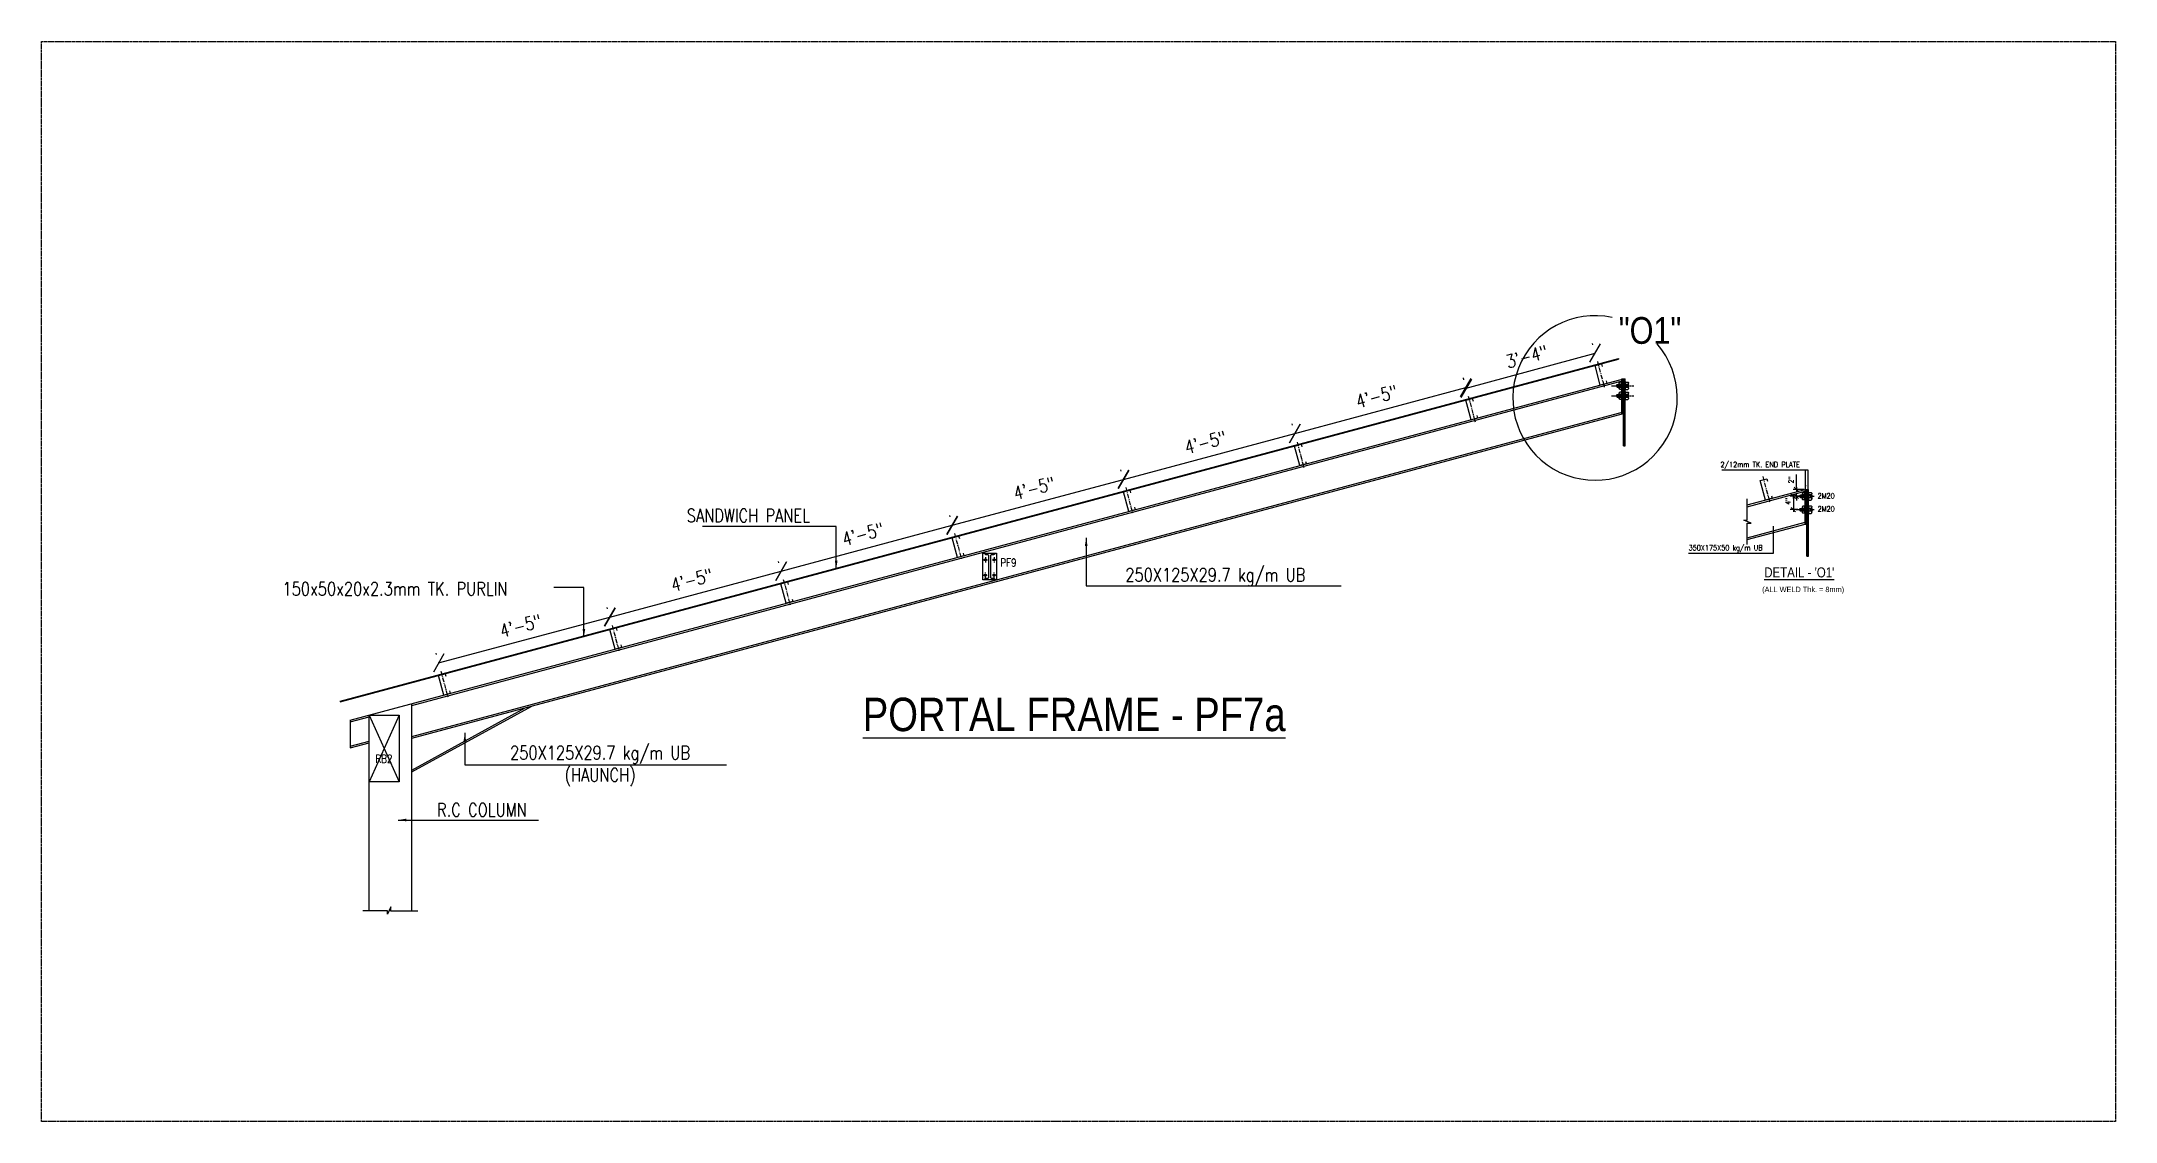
# Model space of a CAD drawing. Extents: x -95606 to 113309, y -42160 to -940.
# Drawn here: x 101499 to 102120, y -24447 to -24123 of the extents above; entities that cross this region are included whole.
import ezdxf

# ---------------------------------------------------------------- set-up
doc = ezdxf.new("R2010")
doc.units = 0
doc.header["$LTSCALE"] = 0.02
doc.header["$MEASUREMENT"] = 0
doc.header["$PDMODE"] = 3
doc.header["$PDSIZE"] = -2
for name, pattern in [('CENTER', [50.8, 31.75, -6.35, 6.35, -6.35]), ('CENTERX2', [101.6, 63.5, -12.7, 12.7, -12.7]), ('DASHEDX2', [1.5, 1, -0.5])]:
    doc.linetypes.add(name, pattern=pattern)
doc.layers.get('0').update_dxf_attribs({"linetype": 'CONTINUOUS'})
doc.layers.get('DEFPOINTS').update_dxf_attribs({"linetype": 'CONTINUOUS'})
for name, color, linetype in [('A-5T', 4, 'CONTINUOUS'), ('A-DIM', 1, 'CONTINUOUS'), ('A-GRID', 7, 'CENTERX2'), ('A-OL', 2, 'CONTINUOUS'), ('A-P FRAME', 4, 'CONTINUOUS'), ('dimentions', 8, 'CONTINUOUS'), ('EXLINE', 33, 'CONTINUOUS'), ('GUSSET', 1, 'CONTINUOUS'), ('OL', 2, 'CONTINUOUS'), ('S-DIM', 7, 'CONTINUOUS'), ('S-TXT', 2, 'CONTINUOUS'), ('ST', 131, 'CONTINUOUS')]:
    doc.layers.add(name, color=color, linetype=linetype)
doc.styles.add('ROMANS', font='romans.shx', dxfattribs={"width": 0.8})
doc.styles.get("Standard").update_dxf_attribs({"font": 'ISOCP'})
doc.styles.add('style9', font='romans.shx', dxfattribs={"width": 0.8, "height": 4})
doc.styles.add('T25-500', font='romans.shx', dxfattribs={"height": 125})
doc.dimstyles.new('DA16', dxfattribs={"dimscale": 16, "dimtxt": 0.1, "dimasz": 0.09375, "dimexe": 0, "dimexo": 0, "dimgap": 0.03125, "dimtad": 1, "dimdec": 0, "dimzin": 7, "dimdsep": 46, "dimlunit": 4, "dimtxsty": 'ROMANS', "dimcen": 0.09375, "dimclrd": 1, "dimclre": 1, "dimclrt": 2, "dimadec": 0, "dimazin": 0, "dimtfac": 0.03125, "dimtdec": 4, "dimtofl": 0, "dimtmove": 0, "dimatfit": 3, "dimfxl": 1, "dimfrac": 2, "dimtolj": 1, "dimtzin": 0, "dimarcsym": 0})
doc.dimstyles.new('TEXT-14', dxfattribs={"dimtxt": 4, "dimasz": 4.5, "dimexe": 3, "dimexo": 6, "dimgap": 2, "dimtad": 1, "dimdec": 0, "dimrnd": 0.5, "dimzin": 1, "dimdsep": 46, "dimlunit": 4, "dimtxsty": 'style9', "dimblk": 'OBLIQUE', "dimcen": 72.09, "dimclrd": 1, "dimclre": 1, "dimclrt": 2, "dimadec": 0, "dimazin": 0, "dimtfac": 1, "dimtdec": 0, "dimtofl": 0, "dimtmove": 0, "dimatfit": 3, "dimfxl": 1, "dimfrac": 2, "dimtolj": 1, "dimtzin": 0, "dimlwd": -1, "dimarcsym": 0})
doc.dimstyles.new('TK16', dxfattribs={"dimscale": 16, "dimtxt": 0.09375, "dimasz": 0.04, "dimexe": 0.0625, "dimexo": 0.015625, "dimgap": 0.046875, "dimtad": 1, "dimdec": 1, "dimzin": 11, "dimdsep": 46, "dimlunit": 4, "dimtxsty": 'ROMANS', "dimblk1": 'TK1', "dimblk2": 'TK1', "dimsah": 1, "dimcen": 0.09375, "dimclrd": 1, "dimclre": 1, "dimclrt": 2, "dimadec": 0, "dimazin": 0, "dimtfac": 1, "dimtofl": 0, "dimtmove": 0, "dimatfit": 3, "dimldrblk": 'TK1', "dimfxl": 1, "dimfrac": 2, "dimtolj": 1, "dimtzin": 9, "dimarcsym": 0})

msp = doc.modelspace()

# ---------------------------------------------------------------- texts
at = {"layer": 'A-5T'}
for s, insert, char_height, attachment_point in [('{\\fSwis721 Cn BT|b0|i0|c0|p34;\\C4;(ALL WELD Thk. = 8mm)}', (102014.432, -24286.415), 1.6, 1), ("{\\fSwis721 Cn BT|b0|i0|c0|p34;\\L\\C4;\\P\\pi-9.8065;\\H1.5x;DETAIL - 'O1'}", (102024.871, -24277.282), 2, 1), ('{\\fSwis721 Cn BT|b0|i0|c0|p34;\\L\\C4;PORTAL FRAME - PF7a}', (101808.402, -24319.646), 10, 2)]:
    msp.add_mtext(s, dxfattribs=dict(at, insert=insert, char_height=char_height, attachment_point=attachment_point))
at = {"layer": 'A-DIM', "color": 4, "ltscale": 2, "insert": (101971.494, -24213.787), "char_height": 8, "attachment_point": 7, "style": 'T25-500'}
msp.add_mtext('{\\fSwis721 Cn BT|b0|i0|c0|p34;"O1"}', dxfattribs=at)
at = {"layer": 'dimentions', "color": 2, "char_height": 4, "attachment_point": 5, "style": 'style9'}
for s, insert, width in [('SANDWICH PANEL ', (101710.825, -24265.092), 2568.13945), ('150x50x20x2.3mm TK. PURLIN', (101604.982, -24287.018), 2568.13945), ('R.C COLUMN', (101631.008, -24353.22), 104.19387)]:
    msp.add_mtext(s, dxfattribs=dict(at, insert=insert, width=width))
for s, insert in [('250X125X29.7 kg/m UB', (101850.67, -24283.524)), ('250X125X29.7 kg/m UB\\P(HAUNCH)', (101666.421, -24340.091))]:
    msp.add_mtext_dynamic_manual_height_columns(s, width=2568.13945, gutter_width=12.5, heights=[0], dxfattribs=dict(at, insert=insert))
at = {"layer": 'S-DIM', "color": 2, "char_height": 1.6, "attachment_point": 4, "style": 'ROMANS'}
for s, insert in [('2/12mm TK. END PLATE', (102001.963, -24250.091)), ('2M20', (102031.058, -24259.196)), ('2M20', (102031.058, -24263.098))]:
    msp.add_mtext(s, dxfattribs=dict(at, insert=insert))
at = {"layer": 'S-DIM', "color": 2, "insert": (101992.418, -24274.992), "char_height": 1.6, "attachment_point": 4, "style": 'ROMANS'}
msp.add_mtext_dynamic_manual_height_columns('350X175X50 kg/m UB', width=2568.13945, gutter_width=12.5, heights=[0], dxfattribs=at)
at = {"layer": 'S-DIM', "color": 2, "char_height": 2.4, "width": 2568.13945, "attachment_point": 4, "style": 'ROMANS'}
for s, insert in [('PF9', (101786.292, -24279.199)), ('RB2', (101599.127, -24337.924))]:
    msp.add_mtext(s, dxfattribs=dict(at, insert=insert))

# ---------------------------------------------------------------- blocks, each defined once
blk = doc.blocks.new('A$C6334769A')
at = {"layer": 'GUSSET'}
h = blk.add_hatch(dxfattribs=at)
h.set_pattern_fill('LINE', color=8, scale=33, angle=-90, style=0)
h.set_pattern_definition([(90, (48431.668, -199664.318), (4.125, 2e-16), [])])
edge = h.paths.add_edge_path()
edge.add_line((13, 8), (26, 8))
edge.add_ellipse((26, 2), major_axis=(4.24, -4.24), ratio=1, start_angle=45, end_angle=135, ccw=False)
edge.add_line((32, 2), (32, 0))
edge.add_line((32, 0), (32, -2))
edge.add_ellipse((26, -2), major_axis=(4.24, 4.24), ratio=1, start_angle=225, end_angle=315, ccw=False)
edge.add_line((26, -8), (19, -8))
edge.add_line((19, -8), (13, -8))
edge.add_ellipse((13, -2), major_axis=(4.24, -4.24), ratio=1, start_angle=315, end_angle=405)
edge.add_line((19, -2), (19, 0))
edge.add_line((19, 0), (19, 2))
edge.add_ellipse((13, 2), major_axis=(4.24, -4.24), ratio=1, start_angle=45, end_angle=135)
at = {"layer": 'A-OL', "color": 1}
for p, q in [((2, 23), (0, 23)), ((0, 23), (0, -24)), ((2, -24), (2, 23)), ((2, -24), (0, -24))]:
    blk.add_line(p, q, dxfattribs=at)
at = {"layer": 'OL', "linetype": 'DASHEDX2'}
for p, q in [((0, 8), (-16, 8)), ((0, -8), (-16, -8))]:
    blk.add_line(p, q, dxfattribs=at)
at = {"layer": 'OL'}
blk.add_line((24, -8), (2, -8), dxfattribs=at)
for points in [[(2, 22), (11, 22, -0.414214), (17, 16), (17, 18)], [(2, 8), (11, 8, 0.414214), (17, 14), (17, 18)], [(19, 0), (19, 2, 0.414214), (13, 8), (6, 8)], [(32, 0), (32, 2, 0.414214), (26, 8), (11, 8)], [(19, 0), (19, -2, -0.414214), (13, -8), (11, -8)], [(32, 0), (32, -2, -0.414214), (26, -8), (11, -8)], [(2, -8), (11, -8, -0.414214), (17, -14), (17, -13)], [(2, -22), (11, -22, 0.414214), (17, -16), (17, -13)]]:
    blk.add_lwpolyline(points, format="xyb", dxfattribs=at)
blk.add_lwpolyline([(21, -8), (20, -8), (2, -8)], dxfattribs=at)
blk = doc.blocks.new('A$C439C4E2A')
at = {"layer": 'A-OL', "color": 1}
for p, q in [((-2, 26), (0, 26)), ((-2, -27), (-2, 26)), ((0, 26), (0, -27)), ((-2, -27), (0, -27))]:
    blk.add_line(p, q, dxfattribs=at)
at = {"layer": 'OL', "linetype": 'DASHEDX2'}
for p, q in [((0, 8), (16, 8)), ((0, -8), (16, -8))]:
    blk.add_line(p, q, dxfattribs=at)
at = {"layer": 'OL'}
for points in [[(-23, 0), (-23, 2, -0.414214), (-17, 8), (-6, 8)], [(-23, 0), (-23, -2, 0.414214), (-17, -8), (-10, -8)], [(-2, 23), (-15, 23, 0.414214), (-21, 17), (-21, 16)], [(-2, 8), (-15, 8, -0.414214), (-21, 14), (-21, 16)], [(-2, -8), (-15, -8, 0.414214), (-21, -14), (-21, -16)], [(-2, -23), (-15, -23, -0.414214), (-21, -17), (-21, -16)]]:
    blk.add_lwpolyline(points, format="xyb", dxfattribs=at)
blk = doc.blocks.new('_Oblique')
at = {"color": 0, "linetype": 'ByBlock', "lineweight": -2}
blk.add_line((-0.5, -0.5), (0.5, 0.5), dxfattribs=at)
blk = doc.blocks.new('*D316')
at = {"layer": 'DEFPOINTS', "color": 0, "lineweight": -2, "transparency": 16777216}
for p in [(101964.4, -24216.45), (101965.3, -24219.74), (101926.67, -24230.28)]:
    blk.add_point(p, dxfattribs=at)
at = {"layer": 'dimentions', "color": 1, "transparency": 16777216}
blk.add_line((101925.77, -24226.99), (101964.4, -24216.45), dxfattribs=at)
at = {"layer": 'dimentions', "color": 1, "lineweight": -2, "transparency": 16777216}
for p, q in [((101963.72, -24213.95), (101963.61, -24213.55)), ((101925.09, -24224.5), (101924.98, -24224.1))]:
    blk.add_line(p, q, dxfattribs=at)
at = {"layer": 'dimentions', "color": 1, "transparency": 16777216, "xscale": 4.5, "yscale": 4.5, "zscale": 4.5}
for p, rotation in [((101964.4, -24216.45), 15.27038044098945), ((101925.77, -24226.99), 195.2703804409894)]:
    blk.add_blockref('_Oblique', p, dxfattribs=dict(at, rotation=rotation))
at = {"layer": 'dimentions', "color": 2, "transparency": 16777216, "insert": (101943.93, -24217.49), "char_height": 4, "attachment_point": 5, "rotation": 15.27038, "style": 'style9'}
blk.add_mtext('\\A1;3\'-4"', dxfattribs=at)
blk = doc.blocks.new('*D317')
at = {"layer": 'DEFPOINTS', "color": 0, "lineweight": -2, "transparency": 16777216}
for p in [(101669.35, -24295.49), (101670.24, -24298.8), (101618.96, -24312.54)]:
    blk.add_point(p, dxfattribs=at)
at = {"layer": 'dimentions', "color": 1, "lineweight": -2, "transparency": 16777216}
for p, q in [((101668.68, -24293), (101668.57, -24292.59)), ((101617.41, -24306.74), (101617.3, -24306.33))]:
    blk.add_line(p, q, dxfattribs=at)
at = {"layer": 'dimentions', "color": 1, "transparency": 16777216}
blk.add_line((101618.07, -24309.23), (101669.35, -24295.49), dxfattribs=at)
at = {"layer": 'dimentions', "color": 1, "transparency": 16777216, "xscale": 4.5, "yscale": 4.5, "zscale": 4.5}
for p, rotation in [((101669.35, -24295.49), 15.00000000018121), ((101618.07, -24309.23), 195.0000000001812)]:
    blk.add_blockref('_Oblique', p, dxfattribs=dict(at, rotation=rotation))
at = {"layer": 'dimentions', "color": 2, "transparency": 16777216, "insert": (101642.58, -24298.13), "char_height": 4, "attachment_point": 5, "rotation": 15, "style": 'style9'}
blk.add_mtext('\\A1;4\'-5"', dxfattribs=at)
blk = doc.blocks.new('*D318')
at = {"layer": 'DEFPOINTS', "color": 0, "lineweight": -2, "transparency": 16777216}
for p in [(101720.63, -24281.75), (101721.51, -24285.06), (101670.24, -24298.8)]:
    blk.add_point(p, dxfattribs=at)
at = {"layer": 'dimentions', "color": 1, "lineweight": -2, "transparency": 16777216}
for p, q in [((101719.96, -24279.26), (101719.85, -24278.85)), ((101668.68, -24293), (101668.57, -24292.59))]:
    blk.add_line(p, q, dxfattribs=at)
at = {"layer": 'dimentions', "color": 1, "transparency": 16777216}
blk.add_line((101669.35, -24295.49), (101720.63, -24281.75), dxfattribs=at)
at = {"layer": 'dimentions', "color": 1, "transparency": 16777216, "xscale": 4.5, "yscale": 4.5, "zscale": 4.5}
for p, rotation in [((101720.63, -24281.75), 15.00000000018121), ((101669.35, -24295.49), 195.0000000001812)]:
    blk.add_blockref('_Oblique', p, dxfattribs=dict(at, rotation=rotation))
at = {"layer": 'dimentions', "color": 2, "transparency": 16777216, "insert": (101693.85, -24284.39), "char_height": 4, "attachment_point": 5, "rotation": 15, "style": 'style9'}
blk.add_mtext('\\A1;4\'-5"', dxfattribs=at)
blk = doc.blocks.new('*D319')
at = {"layer": 'DEFPOINTS', "color": 0, "lineweight": -2, "transparency": 16777216}
for p in [(101771.9, -24268.01), (101772.79, -24271.32), (101721.51, -24285.06)]:
    blk.add_point(p, dxfattribs=at)
at = {"layer": 'dimentions', "color": 1, "transparency": 16777216}
blk.add_line((101720.63, -24281.75), (101771.9, -24268.01), dxfattribs=at)
at = {"layer": 'dimentions', "color": 1, "lineweight": -2, "transparency": 16777216}
for p, q in [((101771.24, -24265.52), (101771.13, -24265.11)), ((101719.96, -24279.26), (101719.85, -24278.85))]:
    blk.add_line(p, q, dxfattribs=at)
at = {"layer": 'dimentions', "color": 1, "transparency": 16777216, "xscale": 4.5, "yscale": 4.5, "zscale": 4.5}
for p, rotation in [((101771.9, -24268.01), 15.00000000018121), ((101720.63, -24281.75), 195.0000000001812)]:
    blk.add_blockref('_Oblique', p, dxfattribs=dict(at, rotation=rotation))
at = {"layer": 'dimentions', "color": 2, "transparency": 16777216, "insert": (101745.13, -24270.65), "char_height": 4, "attachment_point": 5, "rotation": 15, "style": 'style9'}
blk.add_mtext('\\A1;4\'-5"', dxfattribs=at)
blk = doc.blocks.new('*D320')
at = {"layer": 'DEFPOINTS', "color": 0, "lineweight": -2, "transparency": 16777216}
for p in [(101823.18, -24254.27), (101824.06, -24257.58), (101772.79, -24271.32)]:
    blk.add_point(p, dxfattribs=at)
at = {"layer": 'dimentions', "color": 1, "transparency": 16777216}
blk.add_line((101771.9, -24268.01), (101823.18, -24254.27), dxfattribs=at)
at = {"layer": 'dimentions', "color": 1, "lineweight": -2, "transparency": 16777216}
for p, q in [((101822.51, -24251.79), (101822.4, -24251.37)), ((101771.24, -24265.52), (101771.13, -24265.11))]:
    blk.add_line(p, q, dxfattribs=at)
at = {"layer": 'dimentions', "color": 1, "transparency": 16777216, "xscale": 4.5, "yscale": 4.5, "zscale": 4.5}
for p, rotation in [((101823.18, -24254.27), 15.00000000017714), ((101771.9, -24268.01), 195.0000000001771)]:
    blk.add_blockref('_Oblique', p, dxfattribs=dict(at, rotation=rotation))
at = {"layer": 'dimentions', "color": 2, "transparency": 16777216, "insert": (101796.41, -24256.91), "char_height": 4, "attachment_point": 5, "rotation": 15, "style": 'style9'}
blk.add_mtext('\\A1;4\'-5"', dxfattribs=at)
blk = doc.blocks.new('*D321')
at = {"layer": 'DEFPOINTS', "color": 0, "lineweight": -2, "transparency": 16777216}
for p in [(101874.45, -24240.53), (101875.34, -24243.84), (101824.06, -24257.58)]:
    blk.add_point(p, dxfattribs=at)
at = {"layer": 'dimentions', "color": 1, "transparency": 16777216}
blk.add_line((101823.18, -24254.27), (101874.45, -24240.53), dxfattribs=at)
at = {"layer": 'dimentions', "color": 1, "lineweight": -2, "transparency": 16777216}
for p, q in [((101873.79, -24238.05), (101873.68, -24237.63)), ((101822.51, -24251.79), (101822.4, -24251.37))]:
    blk.add_line(p, q, dxfattribs=at)
at = {"layer": 'dimentions', "color": 1, "transparency": 16777216, "xscale": 4.5, "yscale": 4.5, "zscale": 4.5}
for p, rotation in [((101874.45, -24240.53), 15.00000000017714), ((101823.18, -24254.27), 195.0000000001771)]:
    blk.add_blockref('_Oblique', p, dxfattribs=dict(at, rotation=rotation))
at = {"layer": 'dimentions', "color": 2, "transparency": 16777216, "insert": (101847.68, -24243.17), "char_height": 4, "attachment_point": 5, "rotation": 15, "style": 'style9'}
blk.add_mtext('\\A1;4\'-5"', dxfattribs=at)
blk = doc.blocks.new('*D322')
at = {"layer": 'DEFPOINTS', "color": 0, "lineweight": -2, "transparency": 16777216}
for p in [(101925.73, -24226.79), (101926.62, -24230.1), (101875.34, -24243.84)]:
    blk.add_point(p, dxfattribs=at)
at = {"layer": 'dimentions', "color": 1, "lineweight": -2, "transparency": 16777216}
for p, q in [((101925.06, -24224.31), (101924.95, -24223.89)), ((101873.79, -24238.05), (101873.68, -24237.63))]:
    blk.add_line(p, q, dxfattribs=at)
at = {"layer": 'dimentions', "color": 1, "transparency": 16777216}
blk.add_line((101874.45, -24240.53), (101925.73, -24226.79), dxfattribs=at)
at = {"layer": 'dimentions', "color": 1, "transparency": 16777216, "xscale": 4.5, "yscale": 4.5, "zscale": 4.5}
for p, rotation in [((101925.73, -24226.79), 15.00000000018121), ((101874.45, -24240.53), 195.0000000001812)]:
    blk.add_blockref('_Oblique', p, dxfattribs=dict(at, rotation=rotation))
at = {"layer": 'dimentions', "color": 2, "transparency": 16777216, "insert": (101898.96, -24229.43), "char_height": 4, "attachment_point": 5, "rotation": 15, "style": 'style9'}
blk.add_mtext('\\A1;4\'-5"', dxfattribs=at)
blk = doc.blocks.new('TK1')
at = {"color": 4, "linetype": 'Continuous'}
blk.add_line((-1, -1), (1, 1), dxfattribs=at)
at = {"color": 1, "linetype": 'ByBlock'}
blk.add_line((-1, 0), (1, 0), dxfattribs=at)
blk = doc.blocks.new('*D466')
at = {"layer": 'DEFPOINTS', "color": 0, "lineweight": -2, "transparency": 16777216}
for p in [(102024.71, -24259.34), (102027.31, -24257.28), (102027.31, -24259.34)]:
    blk.add_point(p, dxfattribs=at)
at = {"layer": 'ST', "color": 1, "lineweight": -2, "transparency": 16777216}
for p, q in [((102024.71, -24256.64), (102024.71, -24252.84)), ((102027.06, -24257.28), (102023.71, -24257.28)), ((102027.06, -24259.34), (102023.71, -24259.34)), ((102024.71, -24259.98), (102024.71, -24260.62))]:
    blk.add_line(p, q, dxfattribs=at)
at = {"layer": 'ST', "color": 1, "lineweight": -2, "transparency": 16777216, "xscale": 0.64, "yscale": 0.64, "zscale": 0.64}
for p, rotation in [((102024.71, -24257.28), 270), ((102024.71, -24259.34), 90)]:
    blk.add_blockref('TK1', p, dxfattribs=dict(at, rotation=rotation))
at = {"layer": 'ST', "color": 2, "transparency": 16777216, "insert": (102023.07, -24254.42), "char_height": 1.5, "attachment_point": 5, "rotation": 90, "style": 'ROMANS'}
blk.add_mtext('\\A1;2"', dxfattribs=at)
blk = doc.blocks.new('*D467')
at = {"layer": 'DEFPOINTS', "color": 0, "lineweight": -2, "transparency": 16777216}
for p in [(102025.39, -24259.34), (102023.78, -24263.33), (102025.39, -24263.33)]:
    blk.add_point(p, dxfattribs=at)
at = {"layer": 'ST', "color": 1, "lineweight": -2, "transparency": 16777216}
for p, q in [((102025.14, -24259.34), (102022.78, -24259.34)), ((102023.78, -24259.98), (102023.78, -24262.69)), ((102025.14, -24263.33), (102022.78, -24263.33))]:
    blk.add_line(p, q, dxfattribs=at)
at = {"layer": 'ST', "color": 1, "lineweight": -2, "transparency": 16777216, "xscale": 0.64, "yscale": 0.64, "zscale": 0.64}
for p, rotation in [((102023.78, -24259.34), 90), ((102023.78, -24263.33), 270)]:
    blk.add_blockref('TK1', p, dxfattribs=dict(at, rotation=rotation))
at = {"layer": 'ST', "color": 2, "transparency": 16777216, "insert": (102022.14, -24260.84), "char_height": 1.5, "attachment_point": 5, "rotation": 90, "style": 'ROMANS'}
blk.add_mtext('\\A1;4"', dxfattribs=at)

# ---------------------------------------------------------------- dimensions: what is measured, and where the dimension line sits
at = {"layer": 'dimentions'}
for p1, p2, distance, override, picture, middle in [((101926.667, -24230.285), (101965.302, -24219.737), 3.411, {"dimfxl": 0.09375}, '*D316', (101943.932, -24217.494)), ((101875.341, -24243.842), (101926.618, -24230.102), 3.426, {"dimdec": 0, "dimfxl": 0.09375}, '*D322', (101898.959, -24229.43)), ((101824.065, -24257.581), (101875.341, -24243.842), 3.426, {"dimdec": 0, "dimfxl": 0.09375}, '*D321', (101847.682, -24243.17)), ((101772.789, -24271.32), (101824.065, -24257.581), 3.426, {"dimdec": 0, "dimfxl": 0.09375}, '*D320', (101796.406, -24256.909)), ((101721.512, -24285.06), (101772.789, -24271.32), 3.426, {"dimdec": 0, "dimfxl": 0.09375}, '*D319', (101745.13, -24270.649)), ((101670.236, -24298.799), (101721.512, -24285.06), 3.426, {"dimdec": 0, "dimfxl": 0.09375}, '*D318', (101693.853, -24284.388)), ((101618.96, -24312.539), (101670.236, -24298.799), 3.426, {"dimdec": 0, "dimfxl": 0.09375}, '*D317', (101642.577, -24298.128))]:
    dim = msp.add_aligned_dim(p1=p1, p2=p2, distance=distance, dimstyle='TEXT-14', override=override, dxfattribs=at)
    dim.commit()
    dim.dimension.update_dxf_attribs({"geometry": picture, "text_midpoint": middle})
at = {"layer": 'ST', "color": 0}
for base, p1, p2, picture, middle in [((102024.715, -24259.339), (102027.307, -24257.279), (102027.307, -24259.339), '*D466', (102024.715, -24254.42)), ((102023.78, -24263.333), (102025.386, -24259.339), (102025.386, -24263.333), '*D467', (102023.78, -24260.836))]:
    dim = msp.add_linear_dim(base=base, p1=p1, p2=p2, angle=90, dimstyle='TK16', override={"dimfxl": 1.25, "dimfxlon": 1}, dxfattribs=at)
    dim.commit()
    dim.dimension.update_dxf_attribs({"geometry": picture, "text_midpoint": middle, "dimtype": 160})

# ---------------------------------------------------------------- hatches: boundary and pattern name
at = {"layer": 'A-DIM', "ltscale": 2}
h = msp.add_hatch(dxfattribs=at)
h.set_pattern_fill('ANSI31', color=256, scale=2, angle=90, style=0)
h.set_pattern_definition([(135, (121712.45729, -29347.70685), (-0.1767766953, -0.1767766953), [])])
h.paths.add_polyline_path([(101972.925, -24224.184), (101972.445, -24224.184), (101972.445, -24226.352), (101972.925, -24226.352)])
h.paths.add_polyline_path([(101972.925, -24226.352), (101972.445, -24226.352), (101972.445, -24226.739), (101972.925, -24226.739)])
h.paths.add_polyline_path([(101972.925, -24226.739), (101972.445, -24226.739), (101972.445, -24227.136), (101972.925, -24227.136)])
h.paths.add_polyline_path([(101972.445, -24234.537), (101972.925, -24234.537), (101972.925, -24227.136), (101972.445, -24227.136)])
h = msp.add_hatch(dxfattribs=at)
h.set_pattern_fill('ANSI31', color=256, scale=2, style=0)
h.set_pattern_definition([(45, (121712.45729, -29347.70685), (-0.1767766953, 0.1767766953), [])])
h.paths.add_polyline_path([(101973.405, -24237.076), (101972.925, -24237.076), (101972.925, -24238.678), (101973.405, -24238.678)])
h.paths.add_polyline_path([(101973.405, -24236.678), (101972.925, -24236.678), (101972.925, -24237.076), (101973.405, -24237.076)])
h.paths.add_polyline_path([(101973.405, -24236.291), (101972.925, -24236.291), (101972.925, -24236.678), (101973.405, -24236.678)])
h.paths.add_polyline_path([(101973.405, -24235.381), (101973.405, -24227.136), (101972.925, -24227.136), (101972.925, -24236.291), (101973.405, -24236.291)])
h.paths.add_polyline_path([(101973.405, -24226.739), (101972.925, -24226.739), (101972.925, -24227.136), (101973.405, -24227.136)])
h.paths.add_polyline_path([(101973.405, -24226.352), (101972.925, -24226.352), (101972.925, -24226.739), (101973.405, -24226.739)])
h.paths.add_polyline_path([(101973.405, -24224.184), (101972.925, -24224.184), (101972.925, -24226.352), (101973.405, -24226.352)])
h.paths.add_polyline_path([(101972.925, -24244.184), (101973.405, -24244.184), (101973.405, -24238.678), (101972.925, -24238.678)])
h = msp.add_hatch(dxfattribs=at)
h.set_pattern_fill('ANSI31', color=256, scale=2, angle=90, style=0)
h.set_pattern_definition([(135, (121767.31895, -29380.8011), (-0.1767766953, -0.1767766953), [])])
h.paths.add_polyline_path([(102027.787, -24257.279), (102027.307, -24257.279), (102027.307, -24259.446), (102027.787, -24259.446)])
h.paths.add_polyline_path([(102027.787, -24259.446), (102027.307, -24259.446), (102027.307, -24259.833), (102027.787, -24259.833)])
h.paths.add_polyline_path([(102027.787, -24259.833), (102027.307, -24259.833), (102027.307, -24260.231), (102027.787, -24260.231)])
h.paths.add_polyline_path([(102027.307, -24267.631), (102027.787, -24267.631), (102027.787, -24260.231), (102027.307, -24260.231)])
h = msp.add_hatch(dxfattribs=at)
h.set_pattern_fill('ANSI31', color=256, scale=2, style=0)
h.set_pattern_definition([(45, (121767.31895, -29380.8011), (-0.1767766953, 0.1767766953), [])])
h.paths.add_polyline_path([(102028.267, -24270.17), (102027.787, -24270.17), (102027.787, -24271.772), (102028.267, -24271.772)])
h.paths.add_polyline_path([(102028.267, -24269.772), (102027.787, -24269.772), (102027.787, -24270.17), (102028.267, -24270.17)])
h.paths.add_polyline_path([(102028.267, -24269.385), (102027.787, -24269.385), (102027.787, -24269.772), (102028.267, -24269.772)])
h.paths.add_polyline_path([(102028.267, -24268.475), (102028.267, -24260.231), (102027.787, -24260.231), (102027.787, -24269.385), (102028.267, -24269.385)])
h.paths.add_polyline_path([(102028.267, -24259.833), (102027.787, -24259.833), (102027.787, -24260.231), (102028.267, -24260.231)])
h.paths.add_polyline_path([(102028.267, -24259.446), (102027.787, -24259.446), (102027.787, -24259.833), (102028.267, -24259.833)])
h.paths.add_polyline_path([(102028.267, -24257.279), (102027.787, -24257.279), (102027.787, -24259.446), (102028.267, -24259.446)])
h.paths.add_polyline_path([(102027.787, -24277.279), (102028.267, -24277.279), (102028.267, -24271.772), (102027.787, -24271.772)])

# ---------------------------------------------------------------- linework, layer by layer
for p, q in [((101972.445, -24234.537), (101972.445, -24224.184)), ((101972.445, -24224.184), (101973.405, -24224.184)), ((101972.925, -24244.184), (101972.925, -24224.184)), ((101973.405, -24244.184), (101973.405, -24224.184)), ((101609.996, -24321.949), (101972.925, -24224.702)), ((101610.01, -24331.262), (101972.925, -24234.019)), ((101972.445, -24234.537), (101972.925, -24234.537)), ((101972.925, -24244.184), (101973.405, -24244.184)), ((102009.925, -24262.454), (102027.307, -24257.796)), ((102027.307, -24267.631), (102027.307, -24257.279)), ((102027.307, -24257.279), (102028.267, -24257.279)), ((102027.787, -24277.279), (102027.787, -24257.279)), ((102028.267, -24277.279), (102028.267, -24257.279)), ((102009.925, -24271.771), (102027.307, -24267.114)), ((102027.307, -24267.631), (102027.787, -24267.631)), ((102027.787, -24277.279), (102028.267, -24277.279)), ((101610.01, -24341.305), (101643.977, -24322.673)), ((101591.596, -24326.879), (101597.268, -24325.359)), ((101591.596, -24334.126), (101597.268, -24332.606))]:
    msp.add_line(p, q, dxfattribs=at)
at = {"layer": 'A-DIM', "color": 4, "ltscale": 2}
msp.add_arc((101964.397, -24229.892), 24.629, 77.887283, 41.08143, dxfattribs=at)
at = {"layer": 'A-GRID'}
for p, q in [((101965.11, -24219.017), (101967.155, -24226.651)), ((101926.425, -24229.382), (101928.47, -24237.016)), ((101969.327, -24226.239), (101976.025, -24226.239)), ((101969.327, -24229.239), (101976.025, -24229.239)), ((101875.148, -24243.122), (101877.194, -24250.756)), ((102014.611, -24253.419), (102016.657, -24261.052)), ((101823.834, -24256.717), (101825.879, -24264.351)), ((102024.667, -24259.333), (102030.133, -24259.333)), ((102024.667, -24263.333), (102030.133, -24263.333)), ((101772.557, -24270.457), (101774.603, -24278.091)), ((101781.2, -24278.35), (101782.422, -24278.35)), ((101781.811, -24277.558), (101781.811, -24279.142)), ((101781.811, -24277.706), (101781.811, -24278.993)), ((101785.161, -24278.35), (101783.657, -24278.35)), ((101784.409, -24277.558), (101784.409, -24279.142)), ((101721.281, -24284.196), (101723.326, -24291.83)), ((101781.059, -24282.95), (101782.563, -24282.95)), ((101781.811, -24283.742), (101781.811, -24282.178)), ((101785.161, -24282.95), (101783.657, -24282.95)), ((101784.409, -24283.742), (101784.409, -24282.162)), ((101670.028, -24298.022), (101672.073, -24305.656)), ((101618.743, -24311.731), (101620.788, -24319.364))]:
    msp.add_line(p, q, dxfattribs=at)
at = {"layer": 'A-OL', "color": 1}
for points in [[(102009.925, -24273.812), (102009.925, -24267.4), (102011.194, -24267.4), (102008.97, -24266.437), (102009.925, -24266.437), (102009.925, -24260.082)], [(101611.832, -24383.545), (101603.706, -24383.545), (101603.706, -24382.238), (101602.743, -24384.452), (101602.743, -24383.497), (101595.373, -24383.497)]]:
    msp.add_lwpolyline(points, dxfattribs=at)
at = {"layer": 'A-P FRAME', "color": 2, "ltscale": 7}
for p, q in [((101972.042, -24225.852), (101973.808, -24225.852)), ((101972.042, -24226.636), (101973.808, -24226.636)), ((101972.042, -24228.852), (101973.808, -24228.852)), ((101972.042, -24229.636), (101973.808, -24229.636)), ((102026.904, -24258.946), (102028.669, -24258.946)), ((102026.904, -24259.731), (102028.669, -24259.731)), ((102026.926, -24262.936), (102028.691, -24262.936)), ((102026.926, -24263.731), (102028.691, -24263.731))]:
    msp.add_line(p, q, dxfattribs=at)
at = {"layer": 'A-P FRAME', "color": 3}
for points in [[(101967.684, -24224.76), (101967.891, -24225.533), (101965.959, -24226.051), (101964.385, -24220.178), (101966.317, -24219.66), (101966.524, -24220.433)], [(101928.999, -24235.126), (101929.206, -24235.899), (101927.274, -24236.416), (101925.701, -24230.543), (101927.633, -24230.026), (101927.84, -24230.799)], [(101877.723, -24248.865), (101877.93, -24249.638), (101875.998, -24250.156), (101874.424, -24244.283), (101876.356, -24243.765), (101876.563, -24244.538)], [(102017.186, -24259.162), (102017.393, -24259.935), (102015.461, -24260.453), (102013.887, -24254.58), (102015.819, -24254.062), (102016.026, -24254.835)], [(101826.446, -24262.605), (101826.653, -24263.378), (101824.722, -24263.895), (101823.148, -24258.022), (101825.08, -24257.505), (101825.287, -24258.278)], [(101775.17, -24276.344), (101775.377, -24277.117), (101773.445, -24277.635), (101771.872, -24271.762), (101773.803, -24271.244), (101774.01, -24272.017)], [(101723.894, -24290.084), (101724.101, -24290.857), (101722.169, -24291.374), (101720.595, -24285.501), (101722.527, -24284.984), (101722.734, -24285.756)], [(101672.617, -24303.823), (101672.824, -24304.596), (101670.892, -24305.114), (101669.319, -24299.241), (101671.251, -24298.723), (101671.458, -24299.496)], [(101621.341, -24317.563), (101621.548, -24318.335), (101619.616, -24318.853), (101618.043, -24312.98), (101619.974, -24312.463), (101620.181, -24313.235)]]:
    msp.add_lwpolyline(points, dxfattribs=at)
at = {"layer": 'A-P FRAME', "color": 3, "ltscale": 7}
msp.add_lwpolyline([(101781.61, -24276.35), (101784.61, -24276.35), (101784.61, -24276.47, -0.4142136), (101784.25, -24276.83), (101783.712, -24276.83, 0.4142136), (101783.352, -24277.19), (101783.352, -24283.51, 0.4142136), (101783.712, -24283.87), (101784.25, -24283.87, -0.4142136), (101784.61, -24284.23), (101784.61, -24284.35), (101781.61, -24284.35), (101781.61, -24284.23, -0.4142136), (101781.97, -24283.87), (101782.512, -24283.87, 0.4142136), (101782.872, -24283.51), (101782.872, -24277.19, 0.4142136), (101782.512, -24276.83), (101781.97, -24276.83, -0.4142136), (101781.61, -24276.47), (101781.61, -24276.35)], format="xyb", dxfattribs=at)
for centre in [(101781.811, -24278.35), (101784.409, -24278.35), (101781.811, -24282.95), (101784.409, -24282.95)]:
    msp.add_circle(centre, 0.32, dxfattribs=at)
at = {"layer": 'EXLINE', "color": 4}
for p, q in [((101588.601, -24320.673), (101971.402, -24218.102)), ((101588.601, -24320.869), (101971.402, -24218.298)), ((101971.402, -24218.102), (101971.402, -24218.298)), ((101588.601, -24320.673), (101588.601, -24320.869))]:
    msp.add_line(p, q, dxfattribs=at)
at = {"layer": 'EXLINE', "color": 2}
for p, q in [((101591.596, -24326.361), (101972.925, -24224.184)), ((101610.01, -24331.78), (101972.925, -24234.537)), ((102009.925, -24261.936), (102027.307, -24257.279)), ((102009.925, -24272.289), (102027.307, -24267.631)), ((101610.01, -24341.875), (101646.01, -24322.128)), ((101591.596, -24326.361), (101591.596, -24334.643)), ((101591.596, -24334.643), (101597.268, -24333.124))]:
    msp.add_line(p, q, dxfattribs=at)
at = {"layer": 'EXLINE', "ltscale": 2}
for p, q in [((101610.01, -24383.346), (101610.01, -24321.422)), ((101597.268, -24383.497), (101597.268, -24324.836)), ((101606.268, -24324.836), (101597.268, -24344.836)), ((101597.268, -24324.841), (101606.268, -24344.836))]:
    msp.add_line(p, q, dxfattribs=at)
msp.add_lwpolyline([(101606.268, -24324.836), (101606.268, -24344.836), (101597.268, -24344.836), (101597.268, -24324.836)], close=True, dxfattribs=at)
at = {"layer": 'S-TXT', "color": 5, "linetype": 'CENTER', "lineweight": -2}
msp.add_lwpolyline([(101499.122, -24123.151), (102120.264, -24123.151), (102120.264, -24446.534), (101499.122, -24446.534)], close=True, dxfattribs=at)
at = {"layer": 'ST', "color": 0}
msp.add_lwpolyline([(101781.054, -24276.35), (101785.089, -24276.35), (101785.089, -24284.35), (101781.054, -24284.35)], close=True, dxfattribs=at)

# ---------------------------------------------------------------- block references
at = {"layer": 'A-P FRAME', "color": 2, "ltscale": 7, "xscale": -0.04904493787201732, "yscale": 0.04904493787201732, "zscale": 0.04904493787201732}
for p in [(101972.445, -24226.239), (101972.445, -24229.239), (102027.307, -24259.333), (102027.307, -24263.333)]:
    msp.add_blockref('A$C6334769A', p, dxfattribs=at)
at = {"layer": 'OL', "xscale": -0.04904493787201732, "yscale": 0.04904493787201732, "zscale": 0.04904493787201732}
for p in [(101973.405, -24226.239), (101973.405, -24229.239), (102028.267, -24259.333), (102028.267, -24263.333)]:
    msp.add_blockref('A$C439C4E2A', p, dxfattribs=at)

msp.set_redraw_order([(e.dxf.handle, doc.entitydb.next_handle()) for e in msp.query("TEXT MTEXT ATTDEF DIMENSION ARC_DIMENSION")])  # texts and dimensions are drawn at this point

# ---------------------------------------------------------------- leaders
at = {"layer": 'dimentions'}
for points in [[(102028.169, -24257.406), (102028.169, -24251.47), (102002.395, -24251.47)], [(102027.44, -24257.421), (102027.44, -24251.47), (102009.777, -24251.47)], [(102017.766, -24268.287), (102017.766, -24276.479), (101992.368, -24276.479)]]:
    msp.add_leader(points, dimstyle='DA16', override={"dimtad": 0}, dxfattribs=at)
at = {"layer": 'S-DIM', "color": 2}
for points in [[(101737.124, -24281.072), (101737.124, -24268.39), (101697.068, -24268.39)], [(101812.001, -24271.748), (101812.001, -24286.106), (101888.377, -24286.106)], [(101661.564, -24301.52), (101661.564, -24286.651), (101652.61, -24286.651)], [(101625.916, -24330.204), (101625.916, -24339.782), (101704.284, -24339.782)], [(101605.9, -24356.263), (101647.941, -24356.263)]]:
    msp.add_leader(points, dimstyle='TEXT-14', override={"dimasz": 2.5}, dxfattribs=at)

doc.saveas('drawing.dxf')
